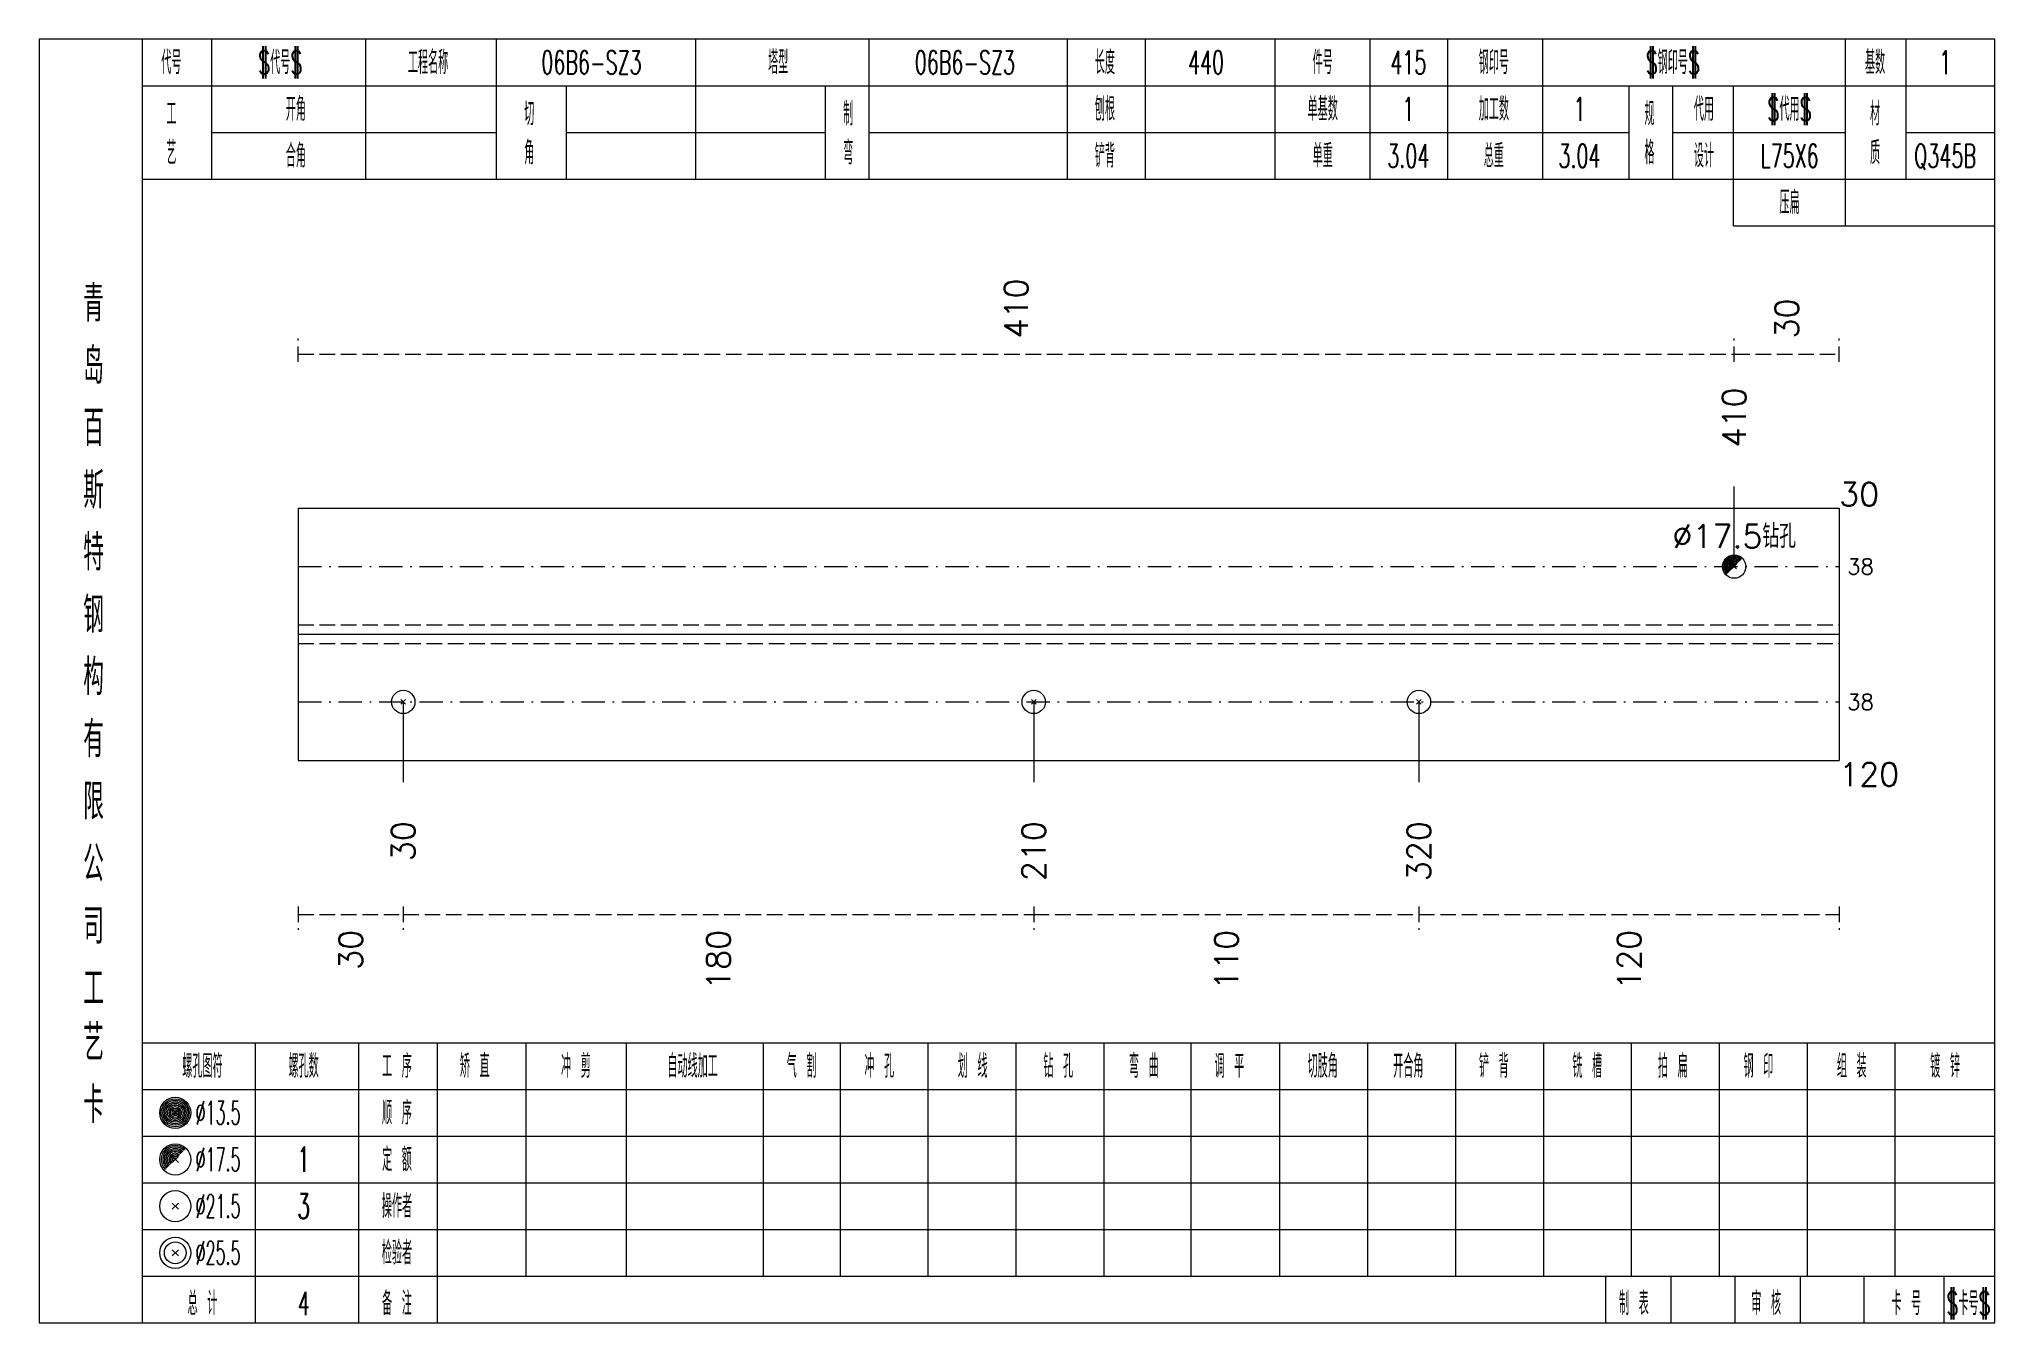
# Model space of a CAD drawing. Extents: x -533 to 8774, y 0 to 7979.
# Drawn here: x 702.8 to 954.2, y 5199 to 5364 of the extents above; entities that cross this region are included whole.
import ezdxf
from ezdxf.enums import TextEntityAlignment as Align

# ---------------------------------------------------------------- set-up
doc = ezdxf.new("R2010")
doc.units = 0
doc.header["$MEASUREMENT"] = 0
doc.linetypes.add('一点画线', pattern=[5.2, 3, -1, 0.2, -1])
doc.linetypes.add('虚线', pattern=[2.75, 2, -0.75])
doc.layers.get('0').update_dxf_attribs({"linetype": 'CONTINUOUS', "lineweight": 25})
for name, color, linetype, lineweight in [('1', 7, 'CONTINUOUS', 25), ('4', 7, 'CONTINUOUS', 25), ('5', 7, 'CONTINUOUS', 25)]:
    doc.layers.add(name, color=color, linetype=linetype, lineweight=lineweight)
doc.styles.get("Standard").update_dxf_attribs({"font": 'simplex.shx', "width": 0.7, "height": 3, "bigfont": 'gbhzfs.shx'})

msp = doc.modelspace()

# ---------------------------------------------------------------- texts
at = {"color": 8, "linetype": 'Continuous', "lineweight": 9}
for s, p in [('410', (828.4, 5325.51)), ('30', (927.45, 5325.51))]:
    msp.add_text(s, height=3, rotation=90, dxfattribs=at).set_placement(p, align=Align.MIDDLE_LEFT)
at = {"color": 7, "linetype": 'Continuous', "lineweight": 13}
msp.add_text('410', height=3, rotation=90, dxfattribs=at).set_placement((920.69, 5311.51), align=Align.MIDDLE_LEFT)
for s, height, p in [('30', 3, (934.2, 5305.51)), ('38', 2, (935.2, 5296.21)), ('38', 2, (935.2, 5278.81))]:
    msp.add_text(s, height=height, dxfattribs=at).set_placement(p, align=Align.MIDDLE_LEFT)
msp.add_text('%%c17.5钻孔', height=3, dxfattribs=at).set_placement((920.69, 5297.71), align=Align.BOTTOM_CENTER)
at = {"color": 8, "linetype": 'Continuous', "lineweight": 9}
for s, p in [('30', (742.85, 5249.51)), ('180', (790.13, 5249.51)), ('110', (855.41, 5249.51)), ('120', (907.19, 5249.51))]:
    msp.add_text(s, height=3, rotation=90, dxfattribs=at).set_placement(p, align=Align.MIDDLE_RIGHT)
at = {"layer": '1', "color": 7, "linetype": 'Continuous', "lineweight": 13}
msp.add_text('120', height=3, dxfattribs=at).set_placement((934.2, 5269.51), align=Align.MIDDLE_LEFT)
for s, p in [('30', (749.61, 5263.51)), ('210', (830.65, 5263.51)), ('320', (880.17, 5263.51))]:
    msp.add_text(s, height=3, rotation=90, dxfattribs=at).set_placement(p, align=Align.MIDDLE_RIGHT)
at = {"layer": '4', "color": 1, "linetype": 'Continuous', "lineweight": 13}
for s, height, width, p in [('代号', 3, 0.6, (719.8, 5361.01)), ('$代号$', 3, 0.6, (733.8, 5361.01)), ('工程名称', 3, 0.6, (752.8, 5361.01)), ('06B6-SZ3', 3, 0.6, (773.8, 5361.01)), ('塔型', 3, 0.6, (797.8, 5361.01)), ('06B6-SZ3', 3, 0.6, (821.8, 5361.01)), ('长度', 3, 0.6, (839.8, 5361.01)), ('440', 3, 0.6, (852.8, 5361.01)), ('件号', 3, 0.6, (867.8, 5361.01)), ('415', 3, 0.6, (878.8, 5361.01)), ('钢印号', 3, 0.6, (889.8, 5361.01)), ('$钢印号$', 3, 0.6, (912.8, 5361.01)), ('基数', 3, 0.6, (938.8, 5361.01)), ('1', 3, 0.6, (947.8, 5361.01)), ('工', 3, 0.6, (719.8, 5354.41)), ('开角', 3, 0.6, (735.8, 5355.01)), ('切', 3, 0.6, (765.8, 5354.41)), ('制', 3, 0.6, (806.8, 5354.41)), ('刨根', 3, 0.6, (839.8, 5355.01)), ('单基数', 3, 0.6, (867.8, 5355.01)), ('1', 3, 0.6, (878.8, 5355.01)), ('加工数', 3, 0.6, (889.8, 5355.01)), ('1', 3, 0.6, (900.8, 5355.01)), ('规', 3, 0.6, (909.8, 5354.41)), ('代用', 3, 0.6, (916.8, 5355.01)), ('$代用$', 3, 0.6, (927.8, 5355.01)), ('材', 3, 0.6, (938.8, 5354.41)), ('艺', 3, 0.6, (719.8, 5349.41)), ('合角', 3, 0.6, (735.8, 5349.01)), ('角', 3, 0.6, (765.8, 5349.41)), ('弯', 3, 0.6, (806.8, 5349.41)), ('铲背', 3, 0.6, (839.8, 5349.01)), ('单重', 3, 0.6, (867.8, 5349.01)), ('3.04', 3, 0.6, (878.8, 5349.01)), ('总重', 3, 0.6, (889.8, 5349.01)), ('3.04', 3, 0.6, (900.8, 5349.01)), ('格', 3, 0.6, (909.8, 5349.41)), ('设计', 3, 0.6, (916.8, 5349.01)), ('L75X6', 3, 0.6, (927.8, 5349.01)), ('质', 3, 0.6, (938.8, 5349.41)), ('Q345B', 3, 0.6, (947.8, 5349.01)), ('压扁', 3, 0.6, (927.8, 5343.01)), ('青', 4.6, 0.8, (709.8, 5330.01)), ('岛', 4.6, 0.8, (709.8, 5322.01)), ('百', 4.6, 0.8, (709.8, 5314.01)), ('斯', 4.6, 0.8, (709.8, 5306.01)), ('特', 4.6, 0.8, (709.8, 5298.01)), ('钢', 4.6, 0.8, (709.8, 5290.01)), ('构', 4.6, 0.8, (709.8, 5282.01)), ('有', 4.6, 0.8, (709.8, 5274.01)), ('限', 4.6, 0.8, (709.8, 5266.01)), ('公', 4.6, 0.8, (709.8, 5258.01)), ('司', 4.6, 0.8, (709.8, 5250.01)), ('工', 4.6, 0.8, (709.8, 5242.01)), ('艺', 4.6, 0.8, (709.8, 5235.01)), ('螺孔图符', 3, 0.6, (723.8, 5232.01)), ('螺孔数', 3, 0.6, (736.8, 5232.01)), ('工 序', 3, 0.6, (748.8, 5232.01)), ('矫 直', 3, 0.6, (758.8, 5232.01)), ('冲 剪', 3, 0.6, (771.8, 5232.01)), ('自动线加工', 3, 0.6, (786.8, 5232.01)), ('气 割', 3, 0.6, (800.8, 5232.01)), ('冲 孔', 3, 0.6, (810.8, 5232.01)), ('划 线', 3, 0.6, (822.8, 5232.01)), ('钻 孔', 3, 0.6, (833.8, 5232.01)), ('弯 曲', 3, 0.6, (844.8, 5232.01)), ('调 平', 3, 0.6, (855.8, 5232.01)), ('切肢角', 3, 0.6, (867.8, 5232.01)), ('开合角', 3, 0.6, (878.8, 5232.01)), ('铲 背', 3, 0.6, (889.8, 5232.01)), ('铣 槽', 3, 0.6, (901.8, 5232.01)), ('拍 扁', 3, 0.6, (912.8, 5232.01)), ('钢 印', 3, 0.6, (923.8, 5232.01)), ('组 装', 3, 0.6, (935.8, 5232.01)), ('镀 锌', 3, 0.6, (947.8, 5232.01)), ('卡', 4.6, 0.8, (709.8, 5227.01)), ('%%C13.5', 3, 0.5, (725.8, 5226.01)), ('顺 序', 3, 0.6, (748.8, 5226.01)), ('1', 3.2, 0.6, (736.8, 5220.01)), ('定 额', 3, 0.6, (748.8, 5220.01)), ('%%C17.5', 3, 0.5, (725.8, 5220.01)), ('%%C21.5', 3, 0.5, (725.8, 5214.01)), ('3', 3.2, 0.6, (736.8, 5214.01)), ('操作者', 3, 0.6, (748.8, 5214.01)), ('%%C25.5', 3, 0.5, (725.8, 5208.01)), ('检验者', 3, 0.6, (748.8, 5208.01)), ('总 计', 3, 0.6, (723.8, 5201.51)), ('4', 3, 0.6, (736.8, 5201.51)), ('备 注', 3, 0.6, (748.8, 5201.51)), ('制 表', 3, 0.6, (907.8, 5201.51)), ('审 核', 3, 0.6, (924.8, 5201.51)), ('卡 号', 3, 0.6, (942.8, 5201.51)), ('$卡号$', 3, 0.6, (950.8, 5201.51))]:
    msp.add_text(s, height=height, dxfattribs=dict(at, width=width)).set_placement(p, align=Align.MIDDLE_CENTER)

# ---------------------------------------------------------------- blocks, each defined once
blk = doc.blocks.new('孔17.5')
at = {"layer": '5', "color": 7, "linetype": 'Continuous', "lineweight": 0}
for p, q in [((-0.2, -0.2), (0.2, 0.2)), ((-0.2, 0.2), (0.2, -0.2))]:
    blk.add_line(p, q, dxfattribs=at)
at = {"layer": '5', "color": 7, "linetype": 'Continuous', "lineweight": 13}
blk.add_circle((0, 0), 1, dxfattribs=at)
for radius in [0.9, 0.8, 0.7, 0.6, 0.5, 0.4, 0.3, 0.2, 0.1]:
    blk.add_arc((0, 0), radius, 45, 225, dxfattribs=at)
blk = doc.blocks.new('孔21.5')
at = {"layer": '5', "color": 7, "linetype": 'Continuous', "lineweight": 13}
for p, q in [((-0.2, -0.2), (0.2, 0.2)), ((0.2, -0.2), (-0.2, 0.2))]:
    blk.add_line(p, q, dxfattribs=at)
blk.add_circle((0, 0), 1, dxfattribs=at)

# ---------------------------------------------------------------- linework, layer by layer
at = {"color": 8, "linetype": '虚线', "lineweight": 9}
for p, q in [((736.1, 5322.51), (736.1, 5325.51)), ((920.69, 5322.51), (920.69, 5325.51)), ((920.69, 5322.51), (920.69, 5325.51)), ((934.2, 5322.51), (934.2, 5325.51)), ((736.1, 5323.51), (920.69, 5323.51)), ((920.69, 5323.51), (934.2, 5323.51)), ((736.1, 5252.51), (736.1, 5249.51)), ((749.61, 5252.51), (749.61, 5249.51)), ((749.61, 5252.51), (749.61, 5249.51)), ((830.65, 5252.51), (830.65, 5249.51)), ((830.65, 5252.51), (830.65, 5249.51)), ((880.17, 5252.51), (880.17, 5249.51)), ((880.17, 5252.51), (880.17, 5249.51)), ((934.2, 5252.51), (934.2, 5249.51)), ((736.1, 5251.51), (749.61, 5251.51)), ((749.61, 5251.51), (830.65, 5251.51)), ((830.65, 5251.51), (880.17, 5251.51)), ((880.17, 5251.51), (934.2, 5251.51))]:
    msp.add_line(p, q, dxfattribs=at)
at = {"color": 7, "linetype": 'Continuous', "lineweight": 13}
for p, q in [((920.69, 5296.21), (920.69, 5306.51)), ((749.61, 5278.81), (749.61, 5268.51)), ((830.65, 5278.81), (830.65, 5268.51)), ((880.17, 5278.81), (880.17, 5268.51))]:
    msp.add_line(p, q, dxfattribs=at)
at = {"color": 7, "linetype": 'Continuous', "lineweight": 18}
for p, q in [((736.1, 5303.71), (736.1, 5271.31)), ((736.1, 5303.71), (934.2, 5303.71)), ((934.2, 5303.71), (934.2, 5271.31)), ((736.1, 5287.51), (934.2, 5287.51))]:
    msp.add_line(p, q, dxfattribs=at)
at = {"color": 3, "linetype": '一点画线', "lineweight": 13}
for p, q in [((736.1, 5296.21), (934.2, 5296.21)), ((736.1, 5278.81), (934.2, 5278.81))]:
    msp.add_line(p, q, dxfattribs=at)
at = {"color": 1, "linetype": '虚线', "lineweight": 18}
for p, q in [((736.1, 5288.71), (934.2, 5288.71)), ((736.1, 5286.31), (934.2, 5286.31))]:
    msp.add_line(p, q, dxfattribs=at)
at = {"layer": '1', "color": 7, "linetype": 'Continuous', "lineweight": 18}
msp.add_line((736.1, 5271.31), (934.2, 5271.31), dxfattribs=at)
at = {"layer": '4', "color": 1, "linetype": 'Continuous', "lineweight": 18}
for p, q in [((716.1, 5199.01), (716.1, 5364.01)), ((725, 5346.01), (725, 5364.01)), ((744.8, 5346.01), (744.8, 5364.01)), ((761.6, 5346.01), (761.6, 5364.01)), ((787.2, 5346.01), (787.2, 5364.01)), ((809.5, 5346.01), (809.5, 5364.01)), ((835, 5346.01), (835, 5364.01)), ((845, 5346.01), (845, 5364.01)), ((861.7, 5346.01), (861.7, 5364.01)), ((873.9, 5346.01), (873.9, 5364.01)), ((883.9, 5346.01), (883.9, 5364.01)), ((896.1, 5346.01), (896.1, 5364.01)), ((935, 5340.01), (935, 5364.01)), ((942.8, 5346.01), (942.8, 5364.01)), ((716.1, 5358.01), (954.2, 5358.01)), ((770.6, 5346.01), (770.6, 5358.01)), ((803.9, 5346.01), (803.9, 5358.01)), ((907.2, 5346.01), (907.2, 5358.01)), ((912.8, 5346.01), (912.8, 5358.01)), ((920.6, 5340.01), (920.6, 5358.01)), ((725, 5352.01), (761.6, 5352.01)), ((770.6, 5352.01), (803.9, 5352.01)), ((809.5, 5352.01), (907.2, 5352.01)), ((912.8, 5352.01), (935, 5352.01)), ((942.8, 5352.01), (954.2, 5352.01)), ((716.1, 5346.01), (954.2, 5346.01)), ((920.6, 5340.01), (954.2, 5340.01)), ((716.1, 5235.01), (954.2, 5235.01)), ((730.6, 5199.01), (730.6, 5235.01)), ((743.9, 5199.01), (743.9, 5235.01)), ((754, 5199.01), (754, 5235.01)), ((765.4, 5205.01), (765.4, 5235.01)), ((778.3, 5205.01), (778.3, 5235.01)), ((795.9, 5205.01), (795.9, 5235.01)), ((805.8, 5205.01), (805.8, 5235.01)), ((817.1, 5205.01), (817.1, 5235.01)), ((828.4, 5205.01), (828.4, 5235.01)), ((839.7, 5205.01), (839.7, 5235.01)), ((850.9, 5205.01), (850.9, 5235.01)), ((862.3, 5205.01), (862.3, 5235.01)), ((873.6, 5205.01), (873.6, 5235.01)), ((884.9, 5205.01), (884.9, 5235.01)), ((896.2, 5205.01), (896.2, 5235.01)), ((907.5, 5205.01), (907.5, 5235.01)), ((918.8, 5205.01), (918.8, 5235.01)), ((930.1, 5205.01), (930.1, 5235.01)), ((941.4, 5205.01), (941.4, 5235.01)), ((716.1, 5229.01), (954.2, 5229.01)), ((716.1, 5223.01), (954.2, 5223.01)), ((716.1, 5217.01), (954.2, 5217.01)), ((716.1, 5211.01), (954.2, 5211.01)), ((716.1, 5205.01), (954.2, 5205.01)), ((904.2, 5199.01), (904.2, 5205.01)), ((912.6, 5199.01), (912.6, 5205.01)), ((920.8, 5199.01), (920.8, 5205.01)), ((929.2, 5199.01), (929.2, 5205.01)), ((937.4, 5199.01), (937.4, 5205.01)), ((947.7, 5199.01), (947.7, 5205.01))]:
    msp.add_line(p, q, dxfattribs=at)
at = {"layer": '4', "color": 7, "linetype": 'Continuous', "lineweight": 13}
for p, q in [((720.1, 5225.81), (720.5, 5226.21)), ((720.5, 5225.81), (720.1, 5226.21)), ((719.9, 5213.61), (720.7, 5214.41)), ((720.7, 5213.61), (719.9, 5214.41)), ((719.9, 5207.61), (720.7, 5208.41)), ((720.7, 5207.61), (719.9, 5208.41))]:
    msp.add_line(p, q, dxfattribs=at)
at = {"layer": '4', "color": 7, "linetype": 'Continuous', "lineweight": 0}
for p, q in [((719.9, 5219.61), (720.7, 5220.41)), ((719.9, 5220.41), (720.7, 5219.61))]:
    msp.add_line(p, q, dxfattribs=at)
at = {"layer": '4', "color": 4, "linetype": 'Continuous', "lineweight": 18}
msp.add_lwpolyline([(702.8, 5364.01), (702.8, 5199.01), (954.2, 5199.01), (954.2, 5364.01)], close=True, dxfattribs=at)
at = {"layer": '4', "color": 7, "linetype": 'Continuous', "lineweight": 13}
for centre, radius in [((720.3, 5226.01), 2), ((720.3, 5226.01), 1.8), ((720.3, 5226.01), 1.6), ((720.3, 5226.01), 1.4), ((720.3, 5226.01), 1.2), ((720.3, 5226.01), 1), ((720.3, 5226.01), 0.8), ((720.3, 5226.01), 0.6), ((720.3, 5226.01), 0.4), ((720.3, 5226.01), 0.2), ((720.3, 5220.01), 2), ((720.3, 5214.01), 2), ((720.3, 5208.01), 2), ((720.3, 5208.01), 1.4)]:
    msp.add_circle(centre, radius, dxfattribs=at)
for radius in [1.8, 1.6, 1.4, 1.2, 1, 0.8, 0.6, 0.4, 0.2]:
    msp.add_arc((720.3, 5220.01), radius, 45, 225, dxfattribs=at)

# ---------------------------------------------------------------- block references
at = {"color": 7, "linetype": 'Continuous', "lineweight": 13, "xscale": 1.5, "yscale": 1.5, "zscale": 1.5}
msp.add_blockref('孔17.5', (920.69, 5296.21), dxfattribs=at)
at = {"layer": '1', "color": 7, "linetype": 'Continuous', "lineweight": 13, "xscale": 1.5, "yscale": 1.5, "zscale": 1.5}
for p in [(749.61, 5278.81), (830.65, 5278.81), (880.17, 5278.81)]:
    msp.add_blockref('孔21.5', p, dxfattribs=at)

msp.set_redraw_order([(e.dxf.handle, doc.entitydb.next_handle()) for e in msp.query("TEXT MTEXT ATTDEF DIMENSION ARC_DIMENSION")])  # texts and dimensions are drawn at this point

doc.saveas('drawing.dxf')
